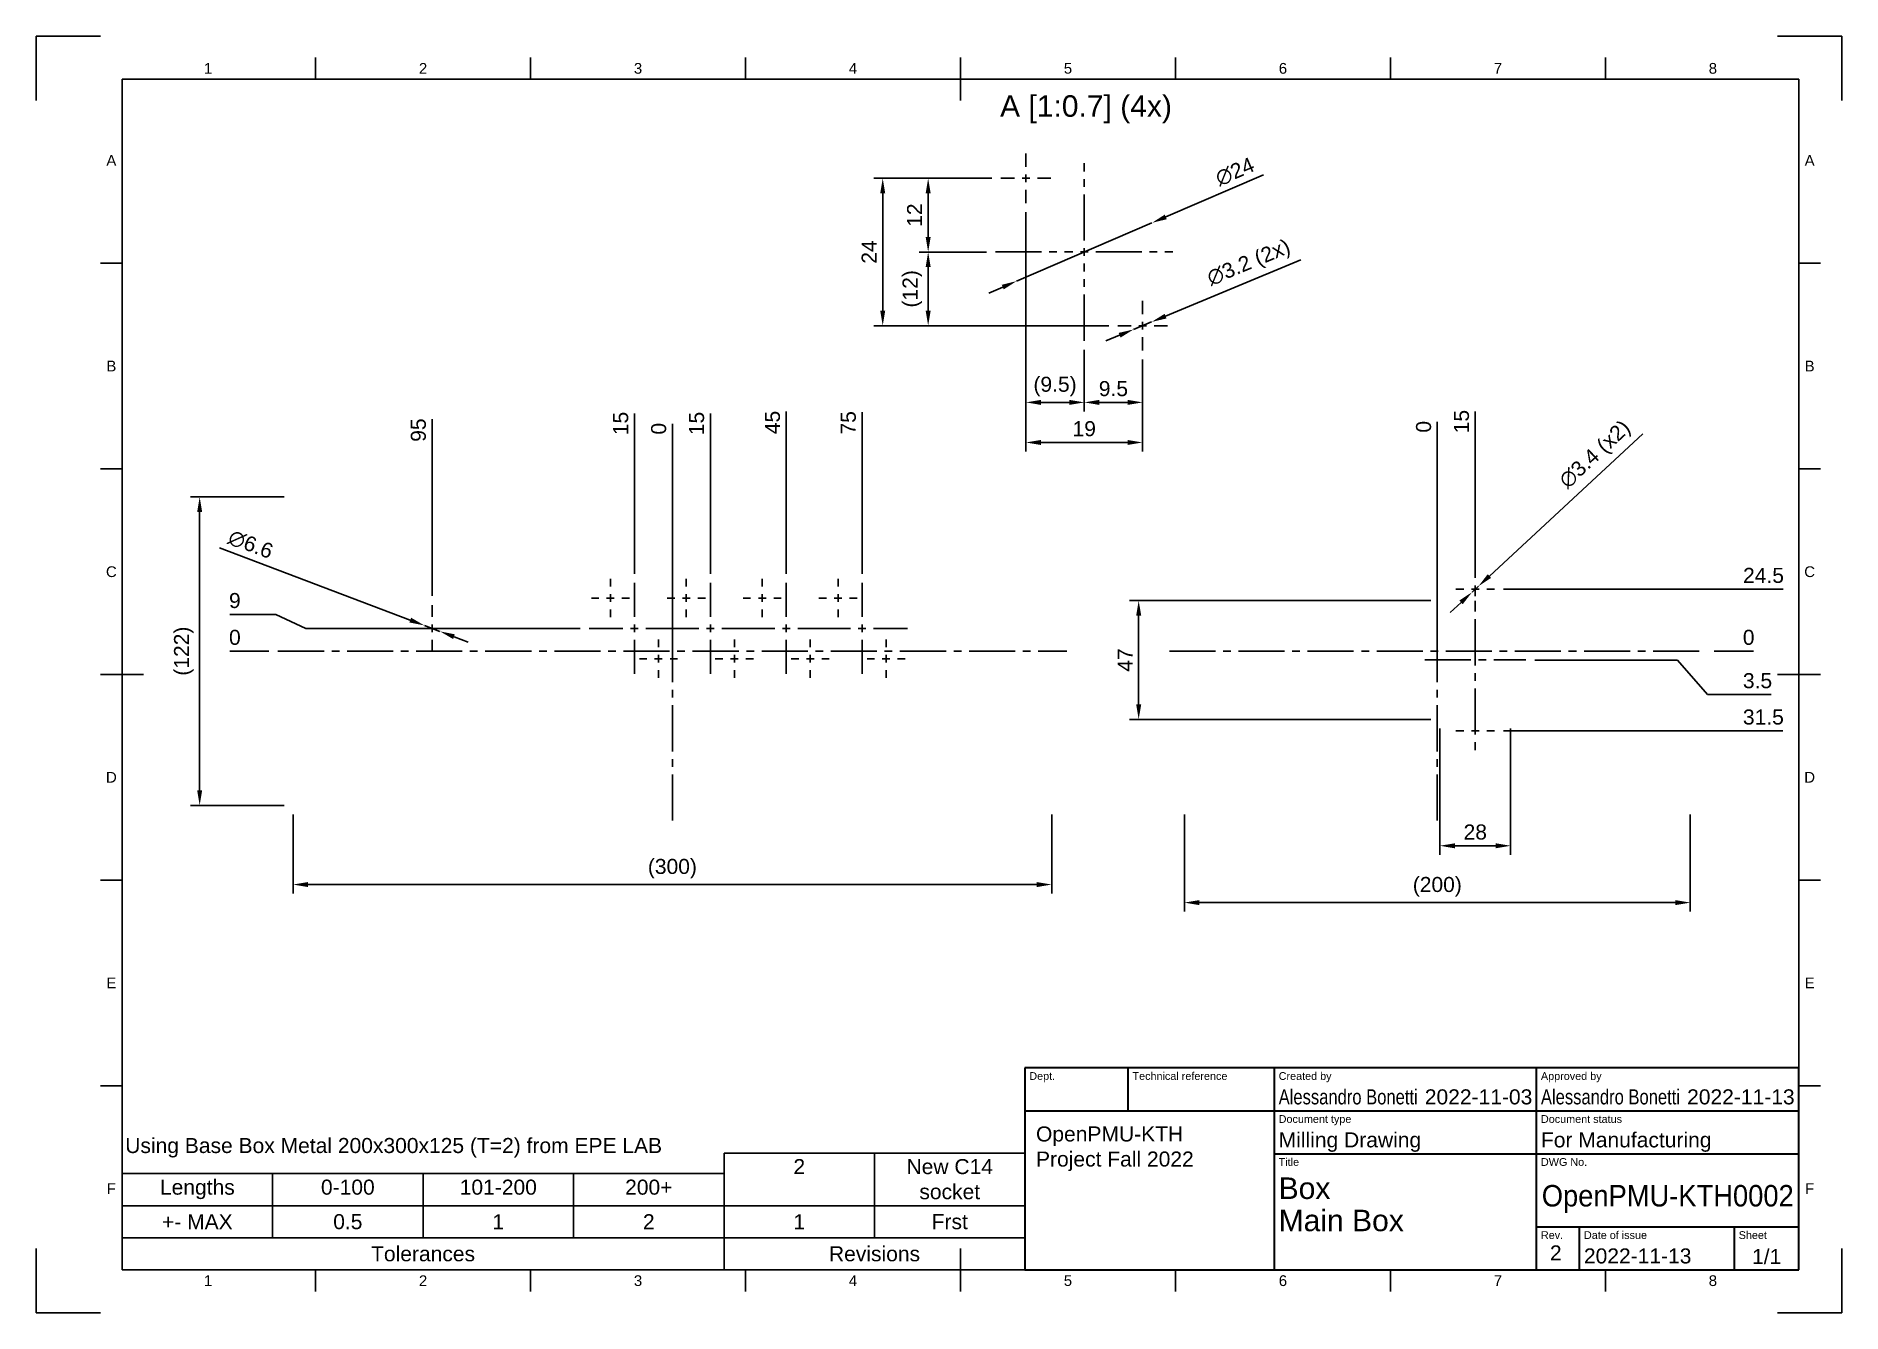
# Paper-space layout 'Sheet1' of a CAD drawing. Header units: millimetres. Extents: x 0 to 420, y 0 to 297.
import ezdxf
from ezdxf.enums import TextEntityAlignment as Align

# ---------------------------------------------------------------- set-up
doc = ezdxf.new("R2010")
doc.units = ezdxf.units.MM
doc.header["$LTSCALE"] = 0.75
doc.linetypes.add('CENTER2', pattern=[28.575, 19.05, -3.175, 3.175, -3.175])
for name, color, linetype, lineweight in [('BORDER', 7, 'Continuous', 25), ('Custom Tables', 7, 'Continuous', 25), ('FD_Dimensions', 7, 'Continuous', 25), ('Notes', 7, 'Continuous', 25), ('Smart Centers', 7, 'CENTER2', 25), ('TITLEBLOCK', 7, 'Continuous', 35), ('View Labels', 7, 'Continuous', 25)]:
    doc.layers.add(name, color=color, linetype=linetype, lineweight=lineweight)
doc.styles.add('FusionTitle', font='arial.ttf')
doc.styles.get("Standard").update_dxf_attribs({"font": 'arial.ttf'})
doc.dimstyles.new('Dim-ISO-25', dxfattribs={"dimtxt": 3.5, "dimasz": 3.5, "dimexe": 2.1, "dimexo": 2.1, "dimgap": 1.4, "dimtad": 1, "dimzin": 12, "dimdsep": 46, "dimtxsty": 'Standard', "dimcen": 0, "dimazin": 3, "dimtp": 0.1, "dimtm": 0.1, "dimtfac": 0.714286, "dimtmove": 0, "dimatfit": 3, "dimfxl": 1, "dimtzin": 12, "dimarcsym": 0})

psp = doc.layouts.new('Sheet1')

# ---------------------------------------------------------------- texts
at = {"layer": 'Notes', "char_height": 3.5, "attachment_point": 1}
for s, width, insert in [(' OpenPMU-KTH^J Project Fall 2022', 58, (231.2041, 43.3733)), ('Using Base Box Metal 200x300x125 (T=2) from EPE LAB', 128.863551, (20.7279, 40.6839)), ('2', 10, (352.0963, 15.7018))]:
    psp.add_mtext_dynamic_manual_height_columns(s, width=width, gutter_width=17.5, heights=[0], dxfattribs=dict(at, insert=insert))
at = {"layer": 'View Labels', "insert": (244.1923, 276.7208), "char_height": 5, "width": 42.244202, "attachment_point": 8}
psp.add_mtext('A [1:0.7] (4x)', dxfattribs=at)

# ---------------------------------------------------------------- blocks, each defined once
blk = doc.blocks.new('ISO_A3_SHEET')
at = {"layer": 'BORDER'}
for p, q in [((65, 292), (65, 287)), ((115, 292), (115, 287)), ((165, 292), (165, 287)), ((215, 292), (215, 282)), ((265, 292), (265, 287)), ((315, 292), (315, 287)), ((365, 292), (365, 287)), ((410, 287), (20, 287)), ((20, 287), (20, 10)), ((410, 287), (410, 10)), ((15, 244.16666), (20, 244.16666)), ((415, 244.16666), (410, 244.16666)), ((15, 196.33333), (20, 196.33333)), ((415, 196.33333), (410, 196.33333)), ((15, 148.5), (25, 148.5)), ((415, 148.5), (405, 148.5)), ((15, 100.66667), (20, 100.66667)), ((415, 100.66667), (410, 100.66667)), ((15, 52.83334), (20, 52.83334)), ((415, 52.83334), (410, 52.83334)), ((215, 5), (215, 15)), ((20, 10), (410, 10)), ((65, 5), (65, 10)), ((115, 5), (115, 10)), ((165, 5), (165, 10)), ((265, 5), (265, 10)), ((315, 5), (315, 10)), ((365, 5), (365, 10))]:
    blk.add_line(p, q, dxfattribs=at)
at = {"layer": 'Defpoints'}
for p, q in [((15, 297), (0, 297)), ((0, 297), (0, 282)), ((420, 297), (405, 297)), ((420, 282), (420, 297)), ((0, 15), (0, 0)), ((420, 0), (420, 15)), ((0, 0), (15, 0)), ((405, 0), (420, 0))]:
    blk.add_line(p, q, dxfattribs=at)
at = {"layer": 'BORDER', "style": 'FusionTitle'}
for s, p in [('1', (40, 289.5)), ('2', (90, 289.5)), ('3', (140, 289.5)), ('4', (190, 289.5)), ('5', (240, 289.5)), ('6', (290, 289.5)), ('7', (340, 289.5)), ('8', (390, 289.5)), ('A', (17.5, 268.08333)), ('A', (412.5, 268.08333)), ('B', (17.5, 220.25)), ('B', (412.5, 220.25)), ('C', (17.5, 172.41667)), ('C', (412.5, 172.41667)), ('D', (17.5, 124.58334)), ('D', (412.5, 124.58334)), ('E', (17.5, 76.75001)), ('E', (412.5, 76.75001)), ('F', (17.5, 28.91668)), ('F', (412.5, 28.91668)), ('1', (40, 7.5)), ('2', (90, 7.5)), ('3', (140, 7.5)), ('4', (190, 7.5)), ('5', (240, 7.5)), ('6', (290, 7.5)), ('7', (340, 7.5)), ('8', (390, 7.5))]:
    blk.add_text(s, height=2.5, dxfattribs=at).set_placement(p, align=Align.MIDDLE)
blk = doc.blocks.new('ISO_TITLEBLOCK')
at = {"layer": 'TITLEBLOCK'}
for p, q in [((0, 47), (-180, 47)), ((-180, 47), (-180, 0)), ((-156, 37), (-156, 47)), ((-122, 0), (-122, 47)), ((-61, 0), (-61, 47)), ((0, 0), (0, 47)), ((-180, 37), (0, 37)), ((-122, 27), (0, 27)), ((-61, 10), (0, 10)), ((-51, 0), (-51, 10)), ((-15, 0), (-15, 10)), ((-180, 0), (0, 0))]:
    blk.add_line(p, q, dxfattribs=at)
at = {"layer": 'TITLEBLOCK', "style": 'FusionTitle'}
for s, p in [('Dept.', (-179, 46)), ('Technical reference', (-155, 46)), ('Created by', (-121, 46)), ('Approved by', (-60, 46)), ('Document type', (-121, 36)), ('Document status', (-60, 36)), ('Title', (-121, 26)), ('DWG No.', (-60, 26)), ('Rev.', (-60, 9)), ('Date of issue', (-50, 9)), ('Sheet', (-14, 9))]:
    blk.add_text(s, height=1.8, dxfattribs=at).set_placement(p, align=Align.TOP_LEFT)
for tag, height, p in [('DEPT', 3.5, (-179, 42)), ('TECHNICAL_REFERENCE', 3.5, (-155, 42)), ('CREATED_BY', 3.5, (-121, 42)), ('APPROVED_BY', 3.5, (-60, 42)), ('DOCUMENT_TYPE', 3.5, (-121, 32)), ('DOCUMENT_STATUS', 3.5, (-60, 32)), ('TITLE_1', 5, (-121, 21.5)), ('TITLE_2', 5, (-121, 14)), ('TITLE_3', 5, (-121, 6.5)), ('DATE_OF_ISSUE', 3.5, (-50, 5))]:
    blk.add_attdef(tag, text='', height=height, dxfattribs=at).set_placement(p, align=Align.TOP_LEFT)
for tag, p in [('CREATED_DATE', (-62, 42)), ('APPROVED_DATE', (-0.99, 42))]:
    blk.add_attdef(tag, text='', height=3.5, dxfattribs=at).set_placement(p, align=Align.TOP_RIGHT)
for tag, height, p in [('DRAWING_NUMBER', 5, (-30.5, 19.75)), ('REV', 3.5, (-56, 4.85)), ('SHEET', 3.5, (-7.5, 4.85))]:
    blk.add_attdef(tag, text='', height=height, dxfattribs=at).set_placement(p, align=Align.TOP_CENTER)
blk = doc.blocks.new('*T23')
at = {"layer": 'Custom Tables', "color": 0, "linetype": 'ByBlock', "lineweight": -2, "transparency": 16777216}
for p, q in [((0, 22.4), (140, 22.4)), ((0, 0), (0, 22.4)), ((35, 7.47), (35, 22.4)), ((70, 7.47), (70, 22.4)), ((105, 7.47), (105, 22.4)), ((140, 0), (140, 22.4)), ((0, 14.93), (140, 14.93)), ((0, 7.47), (140, 7.47)), ((0, 0), (140, 0))]:
    blk.add_line(p, q, dxfattribs=at)
at = {"layer": 'Custom Tables', "color": 0, "transparency": 16777216, "char_height": 3.5}
for s, insert, width, attachment_point in [('Lengths', (17.5, 21), 32.2, 2), ('0-100', (52.5, 21), 32.2, 2), ('101-200', (87.5, 21), 32.2, 2), ('200+', (122.5, 21), 32.2, 2), ('+- MAX', (17.5, 11.2), 32.2, 5), ('0.5', (52.5, 11.2), 32.2, 5), ('1', (87.5, 11.2), 32.2, 5), ('2', (122.5, 11.2), 32.2, 5), ('Tolerances', (70, 3.73), 137.2, 5)]:
    blk.add_mtext(s, dxfattribs=dict(at, insert=insert, width=width, attachment_point=attachment_point))
blk = doc.blocks.new('*D24')
at = {"layer": 'Defpoints', "color": 0, "transparency": 16777216}
for p in [(59.76, 118.05), (236.23, 118.05), (236.23, 99.64)]:
    blk.add_point(p, dxfattribs=at)
at = {"layer": 'FD_Dimensions', "color": 0, "lineweight": -2, "transparency": 16777216}
for p, q in [((59.76, 115.95), (59.76, 97.54)), ((236.23, 115.95), (236.23, 97.54)), ((63.26, 99.64), (232.73, 99.64))]:
    blk.add_line(p, q, dxfattribs=at)
at = {"layer": 'FD_Dimensions', "color": 0, "transparency": 16777216}
for points in [[(63.26, 100.22), (63.26, 99.05), (59.76, 99.64)], [(232.73, 100.22), (232.73, 99.05), (236.23, 99.64)]]:
    blk.add_solid(points, dxfattribs=at)
at = {"layer": 'FD_Dimensions', "color": 0, "transparency": 16777216, "insert": (147.99, 103.33), "char_height": 3.5, "attachment_point": 5}
blk.add_mtext('(300)', dxfattribs=at)
blk = doc.blocks.new('*D25')
at = {"layer": 'Defpoints', "color": 0, "transparency": 16777216}
for p in [(59.76, 189.81), (38.04, 118.05), (59.76, 118.05)]:
    blk.add_point(p, dxfattribs=at)
at = {"layer": 'FD_Dimensions', "color": 0, "lineweight": -2, "transparency": 16777216}
for p, q in [((57.66, 189.81), (35.94, 189.81)), ((38.04, 186.31), (38.04, 121.55)), ((57.66, 118.05), (35.94, 118.05))]:
    blk.add_line(p, q, dxfattribs=at)
at = {"layer": 'FD_Dimensions', "color": 0, "transparency": 16777216}
for points in [[(37.46, 186.31), (38.62, 186.31), (38.04, 189.81)], [(37.46, 121.55), (38.62, 121.55), (38.04, 118.05)]]:
    blk.add_solid(points, dxfattribs=at)
at = {"layer": 'FD_Dimensions', "color": 0, "transparency": 16777216, "insert": (34.35, 153.93), "char_height": 3.5, "attachment_point": 5, "rotation": 90}
blk.add_mtext('(122)', dxfattribs=at)
blk = doc.blocks.new('*D26')
at = {"layer": 'Defpoints', "color": 0, "transparency": 16777216}
for p in [(267.08, 118.05), (384.73, 118.05), (384.73, 95.44)]:
    blk.add_point(p, dxfattribs=at)
at = {"layer": 'FD_Dimensions', "color": 0, "lineweight": -2, "transparency": 16777216}
for p, q in [((267.08, 115.95), (267.08, 93.34)), ((384.73, 115.95), (384.73, 93.34)), ((270.58, 95.44), (381.23, 95.44))]:
    blk.add_line(p, q, dxfattribs=at)
at = {"layer": 'FD_Dimensions', "color": 0, "transparency": 16777216}
for points in [[(270.58, 96.02), (270.58, 94.85), (267.08, 95.44)], [(381.23, 96.02), (381.23, 94.85), (384.73, 95.44)]]:
    blk.add_solid(points, dxfattribs=at)
at = {"layer": 'FD_Dimensions', "color": 0, "transparency": 16777216, "insert": (325.9, 99.13), "char_height": 3.5, "attachment_point": 5}
blk.add_mtext('(200)', dxfattribs=at)
blk = doc.blocks.new('*U27')
at = {"layer": 'Smart Centers', "color": 0, "ltscale": 0.75, "transparency": 16777216}
blk.add_line((0, -39.38), (0, 39.38), dxfattribs=at)
blk = doc.blocks.new('*U28')
at = {"layer": 'Smart Centers', "color": 0, "ltscale": 0.75, "transparency": 16777216}
blk.add_line((-91.74, 0), (91.74, 0), dxfattribs=at)
blk = doc.blocks.new('*U29')
at = {"layer": 'Smart Centers', "color": 0, "ltscale": 0.75, "transparency": 16777216}
blk.add_line((0, -39.38), (0, 39.38), dxfattribs=at)
blk = doc.blocks.new('*U30')
at = {"layer": 'Smart Centers', "color": 0, "ltscale": 0.75, "transparency": 16777216}
blk.add_line((-62.32, 0), (62.32, 0), dxfattribs=at)
blk = doc.blocks.new('*U31')
at = {"layer": 'Smart Centers', "color": 0, "ltscale": 0.75, "transparency": 16777216}
blk.add_line((0, -17.32), (0, 17.32), dxfattribs=at)
blk = doc.blocks.new('*U32')
at = {"layer": 'Smart Centers', "color": 0, "ltscale": 0.75, "transparency": 16777216}
blk.add_line((-11.74, 0), (11.74, 0), dxfattribs=at)
blk = doc.blocks.new('*U33')
at = {"layer": 'Smart Centers', "color": 0, "ltscale": 0.75, "transparency": 16777216}
for p, q in [((0, 2.68), (0, 5.44)), ((-5.44, 0), (-2.68, 0)), ((2.68, 0), (5.44, 0)), ((0, -5.44), (0, -2.68))]:
    blk.add_line(p, q, dxfattribs=at)
at = {"layer": 'Smart Centers', "color": 0, "linetype": 'Continuous', "ltscale": 0.75, "transparency": 16777216}
for p, q in [((-0.89, 0), (0.89, 0)), ((0, -0.89), (0, 0.89))]:
    blk.add_line(p, q, dxfattribs=at)
blk = doc.blocks.new('*U34')
at = {"layer": 'Smart Centers', "color": 0, "ltscale": 0.75, "transparency": 16777216}
for p, q in [((0, 2.68), (0, 4.44)), ((-4.44, 0), (-2.68, 0)), ((2.68, 0), (4.44, 0)), ((0, -4.44), (0, -2.68))]:
    blk.add_line(p, q, dxfattribs=at)
at = {"layer": 'Smart Centers', "color": 0, "linetype": 'Continuous', "ltscale": 0.75, "transparency": 16777216}
for p, q in [((-0.89, 0), (0.89, 0)), ((0, -0.89), (0, 0.89))]:
    blk.add_line(p, q, dxfattribs=at)
blk = doc.blocks.new('*U35')
at = {"layer": 'Smart Centers', "color": 0, "ltscale": 0.75, "transparency": 16777216}
for p, q in [((0, 2.68), (0, 4.44)), ((-4.44, 0), (-2.68, 0)), ((2.68, 0), (4.44, 0)), ((0, -4.44), (0, -2.68))]:
    blk.add_line(p, q, dxfattribs=at)
at = {"layer": 'Smart Centers', "color": 0, "linetype": 'Continuous', "ltscale": 0.75, "transparency": 16777216}
for p, q in [((-0.89, 0), (0.89, 0)), ((0, -0.89), (0, 0.89))]:
    blk.add_line(p, q, dxfattribs=at)
blk = doc.blocks.new('*U36')
at = {"layer": 'Smart Centers', "color": 0, "ltscale": 0.75, "transparency": 16777216}
for p, q in [((0, 2.68), (0, 10.56)), ((-10.56, 0), (-2.68, 0)), ((2.68, 0), (10.56, 0)), ((0, -10.56), (0, -2.68))]:
    blk.add_line(p, q, dxfattribs=at)
at = {"layer": 'Smart Centers', "color": 0, "linetype": 'Continuous', "ltscale": 0.75, "transparency": 16777216}
for p, q in [((-0.89, 0), (0.89, 0)), ((0, -0.89), (0, 0.89))]:
    blk.add_line(p, q, dxfattribs=at)
blk = doc.blocks.new('*U37')
at = {"layer": 'Smart Centers', "color": 0, "ltscale": 0.75, "transparency": 16777216}
for p, q in [((0, 2.68), (0, 4.44)), ((-4.44, 0), (-2.68, 0)), ((2.68, 0), (4.44, 0)), ((0, -4.44), (0, -2.68))]:
    blk.add_line(p, q, dxfattribs=at)
at = {"layer": 'Smart Centers', "color": 0, "linetype": 'Continuous', "ltscale": 0.75, "transparency": 16777216}
for p, q in [((-0.89, 0), (0.89, 0)), ((0, -0.89), (0, 0.89))]:
    blk.add_line(p, q, dxfattribs=at)
blk = doc.blocks.new('*U38')
at = {"layer": 'Smart Centers', "color": 0, "ltscale": 0.75, "transparency": 16777216}
for p, q in [((0, 2.68), (0, 4.44)), ((-4.44, 0), (-2.68, 0)), ((2.68, 0), (4.44, 0)), ((0, -4.44), (0, -2.68))]:
    blk.add_line(p, q, dxfattribs=at)
at = {"layer": 'Smart Centers', "color": 0, "linetype": 'Continuous', "ltscale": 0.75, "transparency": 16777216}
for p, q in [((-0.89, 0), (0.89, 0)), ((0, -0.89), (0, 0.89))]:
    blk.add_line(p, q, dxfattribs=at)
blk = doc.blocks.new('*U39')
at = {"layer": 'Smart Centers', "color": 0, "ltscale": 0.75, "transparency": 16777216}
for p, q in [((0, 2.68), (0, 10.56)), ((-10.56, 0), (-2.68, 0)), ((2.68, 0), (10.56, 0)), ((0, -10.56), (0, -2.68))]:
    blk.add_line(p, q, dxfattribs=at)
at = {"layer": 'Smart Centers', "color": 0, "linetype": 'Continuous', "ltscale": 0.75, "transparency": 16777216}
for p, q in [((-0.89, 0), (0.89, 0)), ((0, -0.89), (0, 0.89))]:
    blk.add_line(p, q, dxfattribs=at)
blk = doc.blocks.new('*U40')
at = {"layer": 'Smart Centers', "color": 0, "ltscale": 0.75, "transparency": 16777216}
for p, q in [((0, 2.68), (0, 10.56)), ((-10.56, 0), (-2.68, 0)), ((2.68, 0), (10.56, 0)), ((0, -10.56), (0, -2.68))]:
    blk.add_line(p, q, dxfattribs=at)
at = {"layer": 'Smart Centers', "color": 0, "linetype": 'Continuous', "ltscale": 0.75, "transparency": 16777216}
for p, q in [((-0.89, 0), (0.89, 0)), ((0, -0.89), (0, 0.89))]:
    blk.add_line(p, q, dxfattribs=at)
blk = doc.blocks.new('*U41')
at = {"layer": 'Smart Centers', "color": 0, "ltscale": 0.75, "transparency": 16777216}
for p, q in [((0, 2.68), (0, 4.44)), ((-4.44, 0), (-2.68, 0)), ((2.68, 0), (4.44, 0)), ((0, -4.44), (0, -2.68))]:
    blk.add_line(p, q, dxfattribs=at)
at = {"layer": 'Smart Centers', "color": 0, "linetype": 'Continuous', "ltscale": 0.75, "transparency": 16777216}
for p, q in [((-0.89, 0), (0.89, 0)), ((0, -0.89), (0, 0.89))]:
    blk.add_line(p, q, dxfattribs=at)
blk = doc.blocks.new('*U42')
at = {"layer": 'Smart Centers', "color": 0, "ltscale": 0.75, "transparency": 16777216}
for p, q in [((0, 2.68), (0, 4.44)), ((-4.44, 0), (-2.68, 0)), ((2.68, 0), (4.44, 0)), ((0, -4.44), (0, -2.68))]:
    blk.add_line(p, q, dxfattribs=at)
at = {"layer": 'Smart Centers', "color": 0, "linetype": 'Continuous', "ltscale": 0.75, "transparency": 16777216}
for p, q in [((-0.89, 0), (0.89, 0)), ((0, -0.89), (0, 0.89))]:
    blk.add_line(p, q, dxfattribs=at)
blk = doc.blocks.new('*U43')
at = {"layer": 'Smart Centers', "color": 0, "ltscale": 0.75, "transparency": 16777216}
for p, q in [((0, 2.68), (0, 10.56)), ((-10.56, 0), (-2.68, 0)), ((2.68, 0), (10.56, 0)), ((0, -10.56), (0, -2.68))]:
    blk.add_line(p, q, dxfattribs=at)
at = {"layer": 'Smart Centers', "color": 0, "linetype": 'Continuous', "ltscale": 0.75, "transparency": 16777216}
for p, q in [((-0.89, 0), (0.89, 0)), ((0, -0.89), (0, 0.89))]:
    blk.add_line(p, q, dxfattribs=at)
blk = doc.blocks.new('*U44')
at = {"layer": 'Smart Centers', "color": 0, "ltscale": 0.75, "transparency": 16777216}
for p, q in [((0, 2.68), (0, 4.44)), ((-4.44, 0), (-2.68, 0)), ((2.68, 0), (4.44, 0)), ((0, -4.44), (0, -2.68))]:
    blk.add_line(p, q, dxfattribs=at)
at = {"layer": 'Smart Centers', "color": 0, "linetype": 'Continuous', "ltscale": 0.75, "transparency": 16777216}
for p, q in [((-0.89, 0), (0.89, 0)), ((0, -0.89), (0, 0.89))]:
    blk.add_line(p, q, dxfattribs=at)
blk = doc.blocks.new('*U45')
at = {"layer": 'Smart Centers', "color": 0, "ltscale": 0.75, "transparency": 16777216}
for p, q in [((0, 2.68), (0, 4.44)), ((-4.44, 0), (-2.68, 0)), ((2.68, 0), (4.44, 0)), ((0, -4.44), (0, -2.68))]:
    blk.add_line(p, q, dxfattribs=at)
at = {"layer": 'Smart Centers', "color": 0, "linetype": 'Continuous', "ltscale": 0.75, "transparency": 16777216}
for p, q in [((-0.89, 0), (0.89, 0)), ((0, -0.89), (0, 0.89))]:
    blk.add_line(p, q, dxfattribs=at)
blk = doc.blocks.new('*D46')
at = {"layer": 'Defpoints', "color": 0, "transparency": 16777216}
for p in [(147.99, 203.13), (147.99, 153.93)]:
    blk.add_point(p, dxfattribs=at)
at = {"layer": 'FD_Dimensions', "color": 0, "lineweight": -2, "transparency": 16777216}
blk.add_line((147.99, 156.03), (147.99, 206.81), dxfattribs=at)
at = {"layer": 'FD_Dimensions', "color": 0, "transparency": 16777216, "insert": (144.81, 205.67), "char_height": 3.5, "attachment_point": 5, "rotation": 90}
blk.add_mtext('0', dxfattribs=at)
blk = doc.blocks.new('*D47')
at = {"layer": 'Defpoints', "color": 0, "transparency": 16777216}
for p in [(156.82, 203.13), (156.82, 169.79)]:
    blk.add_point(p, dxfattribs=at)
at = {"layer": 'FD_Dimensions', "color": 0, "lineweight": -2, "transparency": 16777216}
blk.add_line((156.82, 171.89), (156.82, 209.24), dxfattribs=at)
at = {"layer": 'FD_Dimensions', "color": 0, "transparency": 16777216, "insert": (153.63, 206.89), "char_height": 3.5, "attachment_point": 5, "rotation": 90}
blk.add_mtext('15', dxfattribs=at)
blk = doc.blocks.new('*D48')
at = {"layer": 'Defpoints', "color": 0, "transparency": 16777216}
for p in [(174.46, 203.13), (174.46, 169.79)]:
    blk.add_point(p, dxfattribs=at)
at = {"layer": 'FD_Dimensions', "color": 0, "lineweight": -2, "transparency": 16777216}
blk.add_line((174.46, 171.89), (174.46, 209.71), dxfattribs=at)
at = {"layer": 'FD_Dimensions', "color": 0, "transparency": 16777216, "insert": (171.28, 207.12), "char_height": 3.5, "attachment_point": 5, "rotation": 90}
blk.add_mtext('45', dxfattribs=at)
blk = doc.blocks.new('*D49')
at = {"layer": 'Defpoints', "color": 0, "transparency": 16777216}
for p in [(192.11, 203.13), (192.11, 169.79)]:
    blk.add_point(p, dxfattribs=at)
at = {"layer": 'FD_Dimensions', "color": 0, "lineweight": -2, "transparency": 16777216}
blk.add_line((192.11, 171.89), (192.11, 209.54), dxfattribs=at)
at = {"layer": 'FD_Dimensions', "color": 0, "transparency": 16777216, "insert": (188.93, 207.04), "char_height": 3.5, "attachment_point": 5, "rotation": 90}
blk.add_mtext('75', dxfattribs=at)
blk = doc.blocks.new('*D50')
at = {"layer": 'Defpoints', "color": 0, "transparency": 16777216}
for p in [(139.17, 203.13), (139.17, 169.79)]:
    blk.add_point(p, dxfattribs=at)
at = {"layer": 'FD_Dimensions', "color": 0, "lineweight": -2, "transparency": 16777216}
blk.add_line((139.17, 171.89), (139.17, 209.24), dxfattribs=at)
at = {"layer": 'FD_Dimensions', "color": 0, "transparency": 16777216, "insert": (135.98, 206.89), "char_height": 3.5, "attachment_point": 5, "rotation": 90}
blk.add_mtext('15', dxfattribs=at)
blk = doc.blocks.new('*D51')
at = {"layer": 'Defpoints', "color": 0, "transparency": 16777216}
for p in [(92.11, 201.43), (92.11, 164.67)]:
    blk.add_point(p, dxfattribs=at)
at = {"layer": 'FD_Dimensions', "color": 0, "lineweight": -2, "transparency": 16777216}
for p, q in [((92.11, 194.43), (92.11, 207.87)), ((92.11, 187.43), (92.11, 194.43)), ((92.11, 166.77), (92.11, 187.43))]:
    blk.add_line(p, q, dxfattribs=at)
at = {"layer": 'FD_Dimensions', "color": 0, "transparency": 16777216, "insert": (88.92, 205.35), "char_height": 3.5, "attachment_point": 5, "rotation": 90}
blk.add_mtext('95', dxfattribs=at)
blk = doc.blocks.new('*D52')
at = {"layer": 'Defpoints', "color": 0, "transparency": 16777216}
for p in [(48.77, 153.93), (56.26, 153.93)]:
    blk.add_point(p, dxfattribs=at)
at = {"layer": 'FD_Dimensions', "color": 0, "lineweight": -2, "transparency": 16777216}
blk.add_line((54.16, 153.93), (45.09, 153.93), dxfattribs=at)
at = {"layer": 'FD_Dimensions', "color": 0, "transparency": 16777216, "insert": (46.23, 157.12), "char_height": 3.5, "attachment_point": 5}
blk.add_mtext('0', dxfattribs=at)
blk = doc.blocks.new('*D53')
at = {"layer": 'Defpoints', "color": 0, "transparency": 16777216}
for p in [(48.77, 162.49), (128.61, 159.23)]:
    blk.add_point(p, dxfattribs=at)
at = {"layer": 'FD_Dimensions', "color": 0, "lineweight": -2, "transparency": 16777216}
for p, q in [((55.77, 162.49), (45.07, 162.49)), ((62.77, 159.23), (55.77, 162.49)), ((126.51, 159.23), (62.77, 159.23))]:
    blk.add_line(p, q, dxfattribs=at)
at = {"layer": 'FD_Dimensions', "color": 0, "transparency": 16777216, "insert": (46.22, 165.68), "char_height": 3.5, "attachment_point": 5}
blk.add_mtext('9', dxfattribs=at)
blk = doc.blocks.new('*D54')
at = {"layer": 'Defpoints', "color": 0, "transparency": 16777216}
for p in [(90.3, 159.92), (93.93, 158.54)]:
    blk.add_point(p, dxfattribs=at)
at = {"layer": 'FD_Dimensions', "color": 0, "lineweight": -2, "transparency": 16777216}
for p, q in [((42.67, 177.98), (87.02, 161.16)), ((93.93, 158.54), (90.3, 159.92)), ((97.2, 157.3), (100.47, 156.06))]:
    blk.add_line(p, q, dxfattribs=at)
at = {"layer": 'FD_Dimensions', "color": 0, "transparency": 16777216}
for points in [[(87.23, 161.7), (86.82, 160.61), (90.3, 159.92)], [(97.4, 157.84), (96.99, 156.75), (93.93, 158.54)]]:
    blk.add_solid(points, dxfattribs=at)
at = {"layer": 'FD_Dimensions', "color": 0, "transparency": 16777216, "insert": (49.9, 178.75), "char_height": 3.5, "attachment_point": 5, "rotation": 339.226}
blk.add_mtext('∅6.6', dxfattribs=at)
blk = doc.blocks.new('*D55')
at = {"layer": 'Defpoints', "color": 0, "transparency": 16777216}
for p in [(325.9, 203.57), (325.9, 153.93)]:
    blk.add_point(p, dxfattribs=at)
at = {"layer": 'FD_Dimensions', "color": 0, "lineweight": -2, "transparency": 16777216}
blk.add_line((325.9, 156.03), (325.9, 207.26), dxfattribs=at)
at = {"layer": 'FD_Dimensions', "color": 0, "transparency": 16777216, "insert": (322.72, 206.12), "char_height": 3.5, "attachment_point": 5, "rotation": 90}
blk.add_mtext('0', dxfattribs=at)
blk = doc.blocks.new('*D56')
at = {"layer": 'Defpoints', "color": 0, "transparency": 16777216}
for p in [(334.73, 203.57), (334.73, 169.2)]:
    blk.add_point(p, dxfattribs=at)
at = {"layer": 'FD_Dimensions', "color": 0, "lineweight": -2, "transparency": 16777216}
blk.add_line((334.73, 171.3), (334.73, 209.69), dxfattribs=at)
at = {"layer": 'FD_Dimensions', "color": 0, "transparency": 16777216, "insert": (331.54, 207.33), "char_height": 3.5, "attachment_point": 5, "rotation": 90}
blk.add_mtext('15', dxfattribs=at)
blk = doc.blocks.new('*D57')
at = {"layer": 'Defpoints', "color": 0, "transparency": 16777216}
for p in [(388.23, 153.93), (395.78, 153.93)]:
    blk.add_point(p, dxfattribs=at)
at = {"layer": 'FD_Dimensions', "color": 0, "lineweight": -2, "transparency": 16777216}
blk.add_line((390.33, 153.93), (399.46, 153.93), dxfattribs=at)
at = {"layer": 'FD_Dimensions', "color": 0, "transparency": 16777216, "insert": (398.32, 157.12), "char_height": 3.5, "attachment_point": 5}
blk.add_mtext('0', dxfattribs=at)
blk = doc.blocks.new('*D58')
at = {"layer": 'Defpoints', "color": 0, "transparency": 16777216}
for p in [(346.46, 151.87), (395.78, 143.85)]:
    blk.add_point(p, dxfattribs=at)
at = {"layer": 'FD_Dimensions', "color": 0, "lineweight": -2, "transparency": 16777216}
for p, q in [((348.56, 151.87), (381.78, 151.87)), ((381.78, 151.87), (388.78, 143.85)), ((388.78, 143.85), (403.58, 143.85))]:
    blk.add_line(p, q, dxfattribs=at)
at = {"layer": 'FD_Dimensions', "color": 0, "transparency": 16777216, "insert": (400.38, 147.04), "char_height": 3.5, "attachment_point": 5}
blk.add_mtext('3.5', dxfattribs=at)
blk = doc.blocks.new('*D59')
at = {"layer": 'Defpoints', "color": 0, "transparency": 16777216}
for p in [(326.49, 138.05), (342.96, 138.05), (342.96, 108.66)]:
    blk.add_point(p, dxfattribs=at)
at = {"layer": 'FD_Dimensions', "color": 0, "lineweight": -2, "transparency": 16777216}
for p, q in [((326.49, 135.95), (326.49, 106.56)), ((342.96, 135.95), (342.96, 106.56)), ((329.99, 108.66), (339.46, 108.66))]:
    blk.add_line(p, q, dxfattribs=at)
at = {"layer": 'FD_Dimensions', "color": 0, "transparency": 16777216}
for points in [[(329.99, 109.24), (329.99, 108.07), (326.49, 108.66)], [(339.46, 109.24), (339.46, 108.07), (342.96, 108.66)]]:
    blk.add_solid(points, dxfattribs=at)
at = {"layer": 'FD_Dimensions', "color": 0, "transparency": 16777216, "insert": (334.73, 111.84), "char_height": 3.5, "attachment_point": 5}
blk.add_mtext('28', dxfattribs=at)
blk = doc.blocks.new('*D60')
at = {"layer": 'Defpoints', "color": 0, "transparency": 16777216}
for p in [(256.44, 165.7), (326.49, 165.7), (326.49, 138.05)]:
    blk.add_point(p, dxfattribs=at)
at = {"layer": 'FD_Dimensions', "color": 0, "lineweight": -2, "transparency": 16777216}
for p, q in [((324.39, 165.7), (254.34, 165.7)), ((256.44, 141.55), (256.44, 162.2)), ((324.39, 138.05), (254.34, 138.05))]:
    blk.add_line(p, q, dxfattribs=at)
at = {"layer": 'FD_Dimensions', "color": 0, "transparency": 16777216}
for points in [[(255.86, 162.2), (257.03, 162.2), (256.44, 165.7)], [(255.86, 141.55), (257.03, 141.55), (256.44, 138.05)]]:
    blk.add_solid(points, dxfattribs=at)
at = {"layer": 'FD_Dimensions', "color": 0, "transparency": 16777216, "insert": (253.29, 151.87), "char_height": 3.5, "attachment_point": 5, "rotation": 90}
blk.add_mtext('47', dxfattribs=at)
blk = doc.blocks.new('*U64')
at = {"layer": 'Smart Centers', "color": 0, "ltscale": 0.75, "transparency": 16777216}
for p, q in [((0, 2.68), (0, 20.64)), ((-20.64, 0), (-2.68, 0)), ((2.68, 0), (20.64, 0)), ((0, -20.64), (0, -2.68))]:
    blk.add_line(p, q, dxfattribs=at)
at = {"layer": 'Smart Centers', "color": 0, "linetype": 'Continuous', "ltscale": 0.75, "transparency": 16777216}
for p, q in [((-0.89, 0), (0.89, 0)), ((0, -0.89), (0, 0.89))]:
    blk.add_line(p, q, dxfattribs=at)
blk = doc.blocks.new('*U65')
at = {"layer": 'Smart Centers', "color": 0, "ltscale": 0.75, "transparency": 16777216}
for p, q in [((0, 2.68), (0, 5.79)), ((-5.79, 0), (-2.68, 0)), ((2.68, 0), (5.79, 0)), ((0, -5.79), (0, -2.68))]:
    blk.add_line(p, q, dxfattribs=at)
at = {"layer": 'Smart Centers', "color": 0, "linetype": 'Continuous', "ltscale": 0.75, "transparency": 16777216}
for p, q in [((-0.89, 0), (0.89, 0)), ((0, -0.89), (0, 0.89))]:
    blk.add_line(p, q, dxfattribs=at)
blk = doc.blocks.new('*U66')
at = {"layer": 'Smart Centers', "color": 0, "ltscale": 0.75, "transparency": 16777216}
for p, q in [((0, 2.68), (0, 5.79)), ((-5.79, 0), (-2.68, 0)), ((2.68, 0), (5.79, 0)), ((0, -5.79), (0, -2.68))]:
    blk.add_line(p, q, dxfattribs=at)
at = {"layer": 'Smart Centers', "color": 0, "linetype": 'Continuous', "ltscale": 0.75, "transparency": 16777216}
for p, q in [((-0.89, 0), (0.89, 0)), ((0, -0.89), (0, 0.89))]:
    blk.add_line(p, q, dxfattribs=at)
blk = doc.blocks.new('*D67')
at = {"layer": 'Defpoints', "color": 0, "transparency": 16777216}
for p in [(259.53, 253.56), (228.04, 240)]:
    blk.add_point(p, dxfattribs=at)
at = {"layer": 'FD_Dimensions', "color": 0, "lineweight": -2, "transparency": 16777216}
for p, q in [((285.45, 264.73), (262.74, 254.95)), ((228.04, 240), (259.53, 253.56)), ((224.82, 238.62), (221.61, 237.23))]:
    blk.add_line(p, q, dxfattribs=at)
at = {"layer": 'FD_Dimensions', "color": 0, "transparency": 16777216}
for points in [[(262.51, 255.48), (262.97, 254.41), (259.53, 253.56)], [(224.59, 239.15), (225.05, 238.08), (228.04, 240)]]:
    blk.add_solid(points, dxfattribs=at)
at = {"layer": 'FD_Dimensions', "color": 0, "transparency": 16777216, "insert": (278.82, 265.45), "char_height": 3.5, "attachment_point": 5, "rotation": 23.2989}
blk.add_mtext('∅24', dxfattribs=at)
blk = doc.blocks.new('*D68')
at = {"layer": 'Defpoints', "color": 0, "transparency": 16777216}
for p in [(255.24, 228.76), (259.46, 230.52)]:
    blk.add_point(p, dxfattribs=at)
at = {"layer": 'FD_Dimensions', "color": 0, "lineweight": -2, "transparency": 16777216}
for p, q in [((294.13, 244.93), (262.69, 231.86)), ((252.01, 227.42), (248.78, 226.08)), ((255.24, 228.76), (259.46, 230.52))]:
    blk.add_line(p, q, dxfattribs=at)
at = {"layer": 'FD_Dimensions', "color": 0, "transparency": 16777216}
for points in [[(262.47, 232.4), (262.92, 231.32), (259.46, 230.52)], [(251.79, 227.96), (252.23, 226.88), (255.24, 228.76)]]:
    blk.add_solid(points, dxfattribs=at)
at = {"layer": 'FD_Dimensions', "color": 0, "transparency": 16777216, "insert": (282.17, 243.99), "char_height": 3.5, "attachment_point": 5, "rotation": 22.5687}
blk.add_mtext('∅3.2 (2x)', dxfattribs=at)
blk = doc.blocks.new('*D69')
at = {"layer": 'Defpoints', "color": 0, "transparency": 16777216}
for p in [(230.21, 258.14), (257.35, 223.86), (257.35, 202.47)]:
    blk.add_point(p, dxfattribs=at)
at = {"layer": 'FD_Dimensions', "color": 0, "lineweight": -2, "transparency": 16777216}
for p, q in [((230.21, 256.04), (230.21, 200.37)), ((257.35, 221.76), (257.35, 200.37)), ((233.71, 202.47), (253.85, 202.47))]:
    blk.add_line(p, q, dxfattribs=at)
at = {"layer": 'FD_Dimensions', "color": 0, "transparency": 16777216}
for points in [[(233.71, 203.06), (233.71, 201.89), (230.21, 202.47)], [(253.85, 203.06), (253.85, 201.89), (257.35, 202.47)]]:
    blk.add_solid(points, dxfattribs=at)
at = {"layer": 'FD_Dimensions', "color": 0, "transparency": 16777216, "insert": (243.78, 205.66), "char_height": 3.5, "attachment_point": 5}
blk.add_mtext('19', dxfattribs=at)
blk = doc.blocks.new('*D70')
at = {"layer": 'Defpoints', "color": 0, "transparency": 16777216}
for p in [(196.91, 263.93), (224.42, 263.93), (251.57, 229.64)]:
    blk.add_point(p, dxfattribs=at)
at = {"layer": 'FD_Dimensions', "color": 0, "lineweight": -2, "transparency": 16777216}
for p, q in [((222.32, 263.93), (194.81, 263.93)), ((196.91, 233.14), (196.91, 260.43)), ((249.47, 229.64), (194.81, 229.64))]:
    blk.add_line(p, q, dxfattribs=at)
at = {"layer": 'FD_Dimensions', "color": 0, "transparency": 16777216}
for points in [[(196.33, 260.43), (197.49, 260.43), (196.91, 263.93)], [(196.33, 233.14), (197.49, 233.14), (196.91, 229.64)]]:
    blk.add_solid(points, dxfattribs=at)
at = {"layer": 'FD_Dimensions', "color": 0, "transparency": 16777216, "insert": (193.75, 246.78), "char_height": 3.5, "attachment_point": 5, "rotation": 90}
blk.add_mtext('24', dxfattribs=at)
blk = doc.blocks.new('*D71')
at = {"layer": 'Defpoints', "color": 0, "transparency": 16777216}
for p in [(207.48, 263.93), (224.42, 263.93), (223.14, 246.78)]:
    blk.add_point(p, dxfattribs=at)
at = {"layer": 'FD_Dimensions', "color": 0, "lineweight": -2, "transparency": 16777216}
for p, q in [((222.32, 263.93), (205.38, 263.93)), ((207.48, 250.28), (207.48, 260.43)), ((221.04, 246.78), (205.38, 246.78))]:
    blk.add_line(p, q, dxfattribs=at)
at = {"layer": 'FD_Dimensions', "color": 0, "transparency": 16777216}
for points in [[(206.9, 260.43), (208.06, 260.43), (207.48, 263.93)], [(206.9, 250.28), (208.06, 250.28), (207.48, 246.78)]]:
    blk.add_solid(points, dxfattribs=at)
at = {"layer": 'FD_Dimensions', "color": 0, "transparency": 16777216, "insert": (204.32, 255.36), "char_height": 3.5, "attachment_point": 5, "rotation": 90}
blk.add_mtext('12', dxfattribs=at)
blk = doc.blocks.new('*D72')
at = {"layer": 'Defpoints', "color": 0, "transparency": 16777216}
for p in [(223.14, 246.78), (207.48, 229.64), (251.57, 229.64)]:
    blk.add_point(p, dxfattribs=at)
at = {"layer": 'FD_Dimensions', "color": 0, "lineweight": -2, "transparency": 16777216}
for p, q in [((221.04, 246.78), (205.38, 246.78)), ((207.48, 243.28), (207.48, 233.14)), ((249.47, 229.64), (205.38, 229.64))]:
    blk.add_line(p, q, dxfattribs=at)
at = {"layer": 'FD_Dimensions', "color": 0, "transparency": 16777216}
for points in [[(206.9, 243.28), (208.06, 243.28), (207.48, 246.78)], [(206.9, 233.14), (208.06, 233.14), (207.48, 229.64)]]:
    blk.add_solid(points, dxfattribs=at)
at = {"layer": 'FD_Dimensions', "color": 0, "transparency": 16777216, "insert": (203.79, 238.21), "char_height": 3.5, "attachment_point": 5, "rotation": 90}
blk.add_mtext('(12)', dxfattribs=at)
blk = doc.blocks.new('*D73')
at = {"layer": 'Defpoints', "color": 0, "transparency": 16777216}
for p in [(243.78, 226.14), (257.35, 223.86), (257.35, 211.8)]:
    blk.add_point(p, dxfattribs=at)
at = {"layer": 'FD_Dimensions', "color": 0, "lineweight": -2, "transparency": 16777216}
for p, q in [((243.78, 224.04), (243.78, 209.7)), ((257.35, 221.76), (257.35, 209.7)), ((247.28, 211.8), (253.85, 211.8))]:
    blk.add_line(p, q, dxfattribs=at)
at = {"layer": 'FD_Dimensions', "color": 0, "transparency": 16777216}
for points in [[(247.28, 212.38), (247.28, 211.21), (243.78, 211.8)], [(253.85, 212.38), (253.85, 211.21), (257.35, 211.8)]]:
    blk.add_solid(points, dxfattribs=at)
at = {"layer": 'FD_Dimensions', "color": 0, "transparency": 16777216, "insert": (250.57, 214.98), "char_height": 3.5, "attachment_point": 5}
blk.add_mtext('9.5', dxfattribs=at)
blk = doc.blocks.new('*D74')
at = {"layer": 'Defpoints', "color": 0, "transparency": 16777216}
for p in [(230.21, 258.14), (243.78, 226.14), (230.21, 211.8)]:
    blk.add_point(p, dxfattribs=at)
at = {"layer": 'FD_Dimensions', "color": 0, "lineweight": -2, "transparency": 16777216}
for p, q in [((230.21, 256.04), (230.21, 209.7)), ((243.78, 224.04), (243.78, 209.7)), ((240.28, 211.8), (233.71, 211.8))]:
    blk.add_line(p, q, dxfattribs=at)
at = {"layer": 'FD_Dimensions', "color": 0, "transparency": 16777216}
for points in [[(233.71, 212.38), (233.71, 211.21), (230.21, 211.8)], [(240.28, 212.38), (240.28, 211.21), (243.78, 211.8)]]:
    blk.add_solid(points, dxfattribs=at)
at = {"layer": 'FD_Dimensions', "color": 0, "transparency": 16777216, "insert": (236.99, 215.49), "char_height": 3.5, "attachment_point": 5}
blk.add_mtext('(9.5)', dxfattribs=at)
blk = doc.blocks.new('*U75')
at = {"layer": 'Smart Centers', "color": 0, "ltscale": 0.75, "transparency": 16777216}
for p, q in [((0, 2.68), (0, 4.5)), ((-4.5, 0), (-2.68, 0)), ((2.68, 0), (4.5, 0)), ((0, -4.5), (0, -2.68))]:
    blk.add_line(p, q, dxfattribs=at)
at = {"layer": 'Smart Centers', "color": 0, "linetype": 'Continuous', "ltscale": 0.75, "transparency": 16777216}
for p, q in [((-0.89, 0), (0.89, 0)), ((0, -0.89), (0, 0.89))]:
    blk.add_line(p, q, dxfattribs=at)
blk = doc.blocks.new('*U76')
at = {"layer": 'Smart Centers', "color": 0, "ltscale": 0.75, "transparency": 16777216}
for p, q in [((0, 2.68), (0, 4.5)), ((-4.5, 0), (-2.68, 0)), ((2.68, 0), (4.5, 0)), ((0, -4.5), (0, -2.68))]:
    blk.add_line(p, q, dxfattribs=at)
at = {"layer": 'Smart Centers', "color": 0, "linetype": 'Continuous', "ltscale": 0.75, "transparency": 16777216}
for p, q in [((-0.89, 0), (0.89, 0)), ((0, -0.89), (0, 0.89))]:
    blk.add_line(p, q, dxfattribs=at)
blk = doc.blocks.new('*D77')
at = {"layer": 'Defpoints', "color": 0, "transparency": 16777216}
for p in [(339.23, 168.34), (395.78, 168.34)]:
    blk.add_point(p, dxfattribs=at)
at = {"layer": 'FD_Dimensions', "color": 0, "lineweight": -2, "transparency": 16777216}
blk.add_line((341.33, 168.34), (406.36, 168.34), dxfattribs=at)
at = {"layer": 'FD_Dimensions', "color": 0, "transparency": 16777216, "insert": (401.77, 171.53), "char_height": 3.5, "attachment_point": 5}
blk.add_mtext('24.5', dxfattribs=at)
blk = doc.blocks.new('*D78')
at = {"layer": 'Defpoints', "color": 0, "transparency": 16777216}
for p in [(339.23, 135.4), (395.78, 135.4)]:
    blk.add_point(p, dxfattribs=at)
at = {"layer": 'FD_Dimensions', "color": 0, "lineweight": -2, "transparency": 16777216}
blk.add_line((341.33, 135.4), (406.3, 135.4), dxfattribs=at)
at = {"layer": 'FD_Dimensions', "color": 0, "transparency": 16777216, "insert": (401.74, 138.59), "char_height": 3.5, "attachment_point": 5}
blk.add_mtext('31.5', dxfattribs=at)
blk = doc.blocks.new('*D79')
at = {"layer": 'Defpoints', "color": 0, "transparency": 16777216}
for p in [(335.46, 169.02), (333.99, 167.66)]:
    blk.add_point(p, dxfattribs=at)
at = {"layer": 'FD_Dimensions', "color": 0, "lineweight": -2, "transparency": 16777216}
for p, q in [((373.69, 204.47), (338.03, 171.4)), ((333.99, 167.66), (335.46, 169.02)), ((331.43, 165.28), (328.86, 162.91))]:
    blk.add_line(p, q, dxfattribs=at)
at = {"layer": 'FD_Dimensions', "color": 0, "transparency": 16777216}
for points in [[(337.63, 171.83), (338.42, 170.98), (335.46, 169.02)], [(331.03, 165.71), (331.82, 164.86), (333.99, 167.66)]]:
    blk.add_solid(points, dxfattribs=at)
at = {"layer": 'FD_Dimensions', "color": 0, "transparency": 16777216, "insert": (362.79, 199.45), "char_height": 3.5, "attachment_point": 5, "rotation": 42.8348}
blk.add_mtext('∅3.4 (x2)', dxfattribs=at)
blk = doc.blocks.new('*T80')
at = {"layer": 'Custom Tables', "color": 0, "linetype": 'ByBlock', "lineweight": -2, "transparency": 16777216}
for p, q in [((0, 27.18), (70, 27.18)), ((0, 0), (0, 27.18)), ((35, 7.47), (35, 27.18)), ((70, 0), (70, 27.18)), ((0, 14.93), (70, 14.93)), ((0, 7.47), (70, 7.47)), ((0, 0), (70, 0))]:
    blk.add_line(p, q, dxfattribs=at)
at = {"layer": 'Custom Tables', "color": 0, "transparency": 16777216, "char_height": 3.5}
for s, insert, width, attachment_point in [('2', (17.5, 25.78), 32.2, 2), ('New C14 socket', (52.5, 25.78), 32.2, 2), ('1', (17.5, 11.2), 32.2, 5), ('Frst', (52.5, 11.2), 32.2, 5), ('Revisions', (35, 3.73), 67.2, 5)]:
    blk.add_mtext(s, dxfattribs=dict(at, insert=insert, width=width, attachment_point=attachment_point))

# ---------------------------------------------------------------- dimensions: what is measured, and where the dimension line sits
at = {"layer": 'FD_Dimensions'}
for p1, p2, override, picture, middle in [((228.0352, 240.0033), (259.525, 253.5643), {"dimlfac": -0.7}, '*D67', (280.1215, 262.4341)), ((93.9251, 158.5381), (90.2951, 159.9151), {"dimlfac": -1.7}, '*D54', (48.7335, 175.6813))]:
    dim = psp.add_diameter_dim_2p(p1=p1, p2=p2, dimstyle='Dim-ISO-25', override=override, dxfattribs=at)
    dim.commit()
    dim.dimension.update_dxf_attribs({"geometry": picture, "text_midpoint": middle, "dimtype": 163})
for base, p1, p2, angle, override, picture, middle in [((196.9103, 263.9267), (251.5658, 229.641), (224.423, 263.9267), 90, {"dimlfac": -0.7}, '*D70', (196.9103, 246.7838)), ((257.3516, 211.7954), (243.7801, 226.141), (257.3516, 223.8553), 180, {"dimlfac": -0.7}, '*D73', (250.5658, 211.7954)), ((256.4435, 165.6972), (326.4921, 138.0501), (326.4921, 165.6972), 270, {"dimlfac": -1.7}, '*D60', (256.4435, 151.8737)), ((342.9626, 108.6565), (326.4921, 138.0501), (342.9626, 138.0501), 180, {"dimlfac": -1.7}, '*D59', (334.7274, 108.6565))]:
    dim = psp.add_linear_dim(base=base, p1=p1, p2=p2, angle=angle, dimstyle='Dim-ISO-25', override=override, dxfattribs=at)
    dim.commit()
    dim.dimension.update_dxf_attribs({"geometry": picture, "text_midpoint": middle, "dimtype": 160})
dim = psp.add_linear_dim(base=(207.4809, 263.9267), p1=(223.1373, 246.7838), p2=(224.423, 263.9267), angle=90, dimstyle='Dim-ISO-25', override={"dimlfac": -0.7, "dimclrd": 0, "dimclre": 0}, dxfattribs=at)
dim.commit()
dim.dimension.update_dxf_attribs({"geometry": '*D71', "text_midpoint": (204.3237, 255.3553)})
dim = psp.add_linear_dim(base=(257.3516, 202.4733), p1=(230.2087, 258.141), p2=(257.3516, 223.8553), dimstyle='Dim-ISO-25', override={"dimlfac": -0.7}, dxfattribs=at)
dim.commit()
dim.dimension.update_dxf_attribs({"geometry": '*D69', "text_midpoint": (243.7801, 202.4733), "dimtype": 160})
for base, p1, p2, angle, override, picture, middle in [((230.2087, 211.7954), (243.7801, 226.141), (230.2087, 258.141), 180, {"dimlfac": -0.7}, '*D74', (236.9944, 211.7954)), ((207.4809, 229.641), (223.1373, 246.7838), (251.5658, 229.641), 90, {"dimlfac": -0.7}, '*D72', (207.4809, 238.2124)), ((38.0405, 118.0501), (59.7572, 189.8148), (59.7572, 118.0501), 90, {"dimlfac": -1.7}, '*D25', (38.0405, 153.9325)), ((384.7274, 95.4363), (267.0803, 118.0501), (384.7274, 118.0501), 180, {"dimlfac": -1.7}, '*D26', (325.9038, 95.4363))]:
    dim = psp.add_linear_dim(base=base, p1=p1, p2=p2, angle=angle, text='(<>)', dimstyle='Dim-ISO-25', override=override, dxfattribs=at)
    dim.commit()
    dim.dimension.update_dxf_attribs({"geometry": picture, "text_midpoint": middle, "dimtype": 160})
for p1, p2, text, override, picture, middle in [((255.2409, 228.7637), (259.4622, 230.5182), '<> (2x)', {"dimlfac": -0.7}, '*D68', (283.6016, 240.551)), ((333.994, 167.6644), (335.4607, 169.0241), '<> (x2)', {"dimlfac": -1.7}, '*D79', (365.3302, 196.7174))]:
    dim = psp.add_diameter_dim_2p(p1=p1, p2=p2, text=text, dimstyle='Dim-ISO-25', override=override, dxfattribs=at)
    dim.commit()
    dim.dimension.update_dxf_attribs({"geometry": picture, "text_midpoint": middle, "dimtype": 163})
for feature_location, offset, dtype, origin, picture, middle in [((92.1101, 164.6678), (-0.0035, 36.7589), 1, (147.9925, 153.9325), '*D51', (88.9196, 205.3466)), ((139.1689, 169.7854), (0, 33.345), 1, (147.9925, 153.9325), '*D50', (135.9819, 206.8856)), ((147.9924606238, 153.9324885945), (0, 49.1979171325), 1, (147.9924606238, 153.9324885945), '*D46', (144.8054551667, 205.6716062726)), ((174.463, 169.7854), (0, 33.345), 1, (147.9925, 153.9325), '*D48', (171.2832, 207.1208)), ((192.1101, 169.7854), (0, 33.345), 1, (147.9925, 153.9325), '*D49', (188.9303, 207.036)), ((156.816, 169.7854), (0, 33.345), 1, (147.9925, 153.9325), '*D47', (153.629, 206.8856)), ((325.9038251943, 153.9324885945), (0, 49.6421349035), 1, (325.9038251943, 153.9324885945), '*D55', (322.7168197373, 206.1158240437)), ((334.7274, 169.1972), (0, 34.3774), 1, (325.9038, 153.9325), '*D56', (331.5403, 207.3298)), ((339.2274, 168.3443), (56.5547, 0), 0, (325.9038, 153.9325), '*D77', (401.7707, 171.5313)), ((128.6101, 159.2266), (-79.8415, 3.2682), 0, (147.9925, 153.9325), '*D53', (46.2179, 165.6818)), ((56.2571665061, 153.9324885945), (-7.4885475479, 0), 0, (147.9924606238, 153.9324885945), '*D52', (46.2274184126, 157.1194940515)), ((388.2273546061, 153.9324885945), (7.5547164372, 0), 0, (325.9038251943, 153.9324885945), '*D57', (398.323271589, 157.1194940515)), ((346.4626, 151.8737), (49.3194, -8.0259), 0, (325.9038, 153.9325), '*D58', (400.3801, 147.0359)), ((339.2274, 135.4031), (56.5547, 0), 0, (325.9038, 153.9325), '*D78', (401.7397, 138.5913))]:
    dim = psp.add_ordinate_dim(feature_location=feature_location, offset=offset, dtype=dtype, origin=origin, dimstyle='Dim-ISO-25', override={"dimlfac": -1.7}, dxfattribs=at)
    dim.commit()
    dim.dimension.update_dxf_attribs({"geometry": picture, "text_midpoint": middle})
dim = psp.add_linear_dim(base=(236.2278, 99.6361), p1=(59.7572, 118.0501), p2=(236.2278, 118.0501), angle=180, text='(<>)', dimstyle='Dim-ISO-25', override={"dimlfac": -1.7, "dimclrd": 0, "dimclre": 0}, dxfattribs=at)
dim.commit()
dim.dimension.update_dxf_attribs({"geometry": '*D24', "text_midpoint": (147.9925, 103.3304)})

# ---------------------------------------------------------------- block references
for name, p in [('*T80', (160, 10)), ('*T23', (20, 10))]:
    psp.add_blockref(name, p)
at = {"layer": 'BORDER'}
psp.add_blockref('ISO_A3_SHEET', (0, 0), dxfattribs=at)
at = {"layer": 'Smart Centers', "ltscale": 0.75}
for name, p in [('*U66', (230.2087, 263.9267)), ('*U64', (243.7801, 246.7838)), ('*U65', (257.3516, 229.641)), ('*U27', (147.9925, 153.9325)), ('*U29', (325.9038, 153.9325)), ('*U75', (334.7274, 168.3443)), ('*U36', (139.1689, 159.2266)), ('*U34', (133.5807, 166.2854)), ('*U39', (156.816, 159.2266)), ('*U37', (151.2278, 166.2854)), ('*U40', (174.463, 159.2266)), ('*U41', (168.8748, 166.2854)), ('*U43', (192.1101, 159.2266)), ('*U44', (186.5219, 166.2854)), ('*U31', (334.7274, 151.8737)), ('*U33', (92.1101, 159.2266)), ('*U35', (144.7572, 152.1678)), ('*U38', (162.4042, 152.1678)), ('*U42', (180.0513, 152.1678)), ('*U45', (197.6983, 152.1678)), ('*U28', (147.9925, 153.9325)), ('*U30', (325.9038, 153.9325)), ('*U32', (334.7274, 151.8737)), ('*U76', (334.7274, 135.4031))]:
    psp.add_blockref(name, p, dxfattribs=at)
at = {"layer": 'TITLEBLOCK'}
ref = psp.add_blockref('ISO_TITLEBLOCK', (410, 10), dxfattribs=at)
ref.add_attrib('DATE_OF_ISSUE', '2022-11-13', dxfattribs={"height": 3.5, "style": 'FusionTitle'}).set_placement((360, 15), align=Align.TOP_LEFT)
ref.add_attrib('DOCUMENT_STATUS', 'For Manufacturing', dxfattribs={"height": 3.5, "style": 'FusionTitle'}).set_placement((350, 42), align=Align.TOP_LEFT)
ref.add_attrib('DOCUMENT_TYPE', 'Milling Drawing', dxfattribs={"height": 3.5, "style": 'FusionTitle'}).set_placement((289, 42), align=Align.TOP_LEFT)
ref.add_attrib('APPROVED_DATE', '2022-11-13', dxfattribs={"height": 3.5, "style": 'FusionTitle'}).set_placement((409.0072, 52), align=Align.TOP_RIGHT)
ref.add_attrib('CREATED_DATE', '2022-11-03', dxfattribs={"height": 3.5, "style": 'FusionTitle'}).set_placement((348, 52), align=Align.TOP_RIGHT)
ref.add_attrib('SHEET', '1/1', dxfattribs={"height": 3.5, "style": 'FusionTitle'}).set_placement((402.5, 14.85), align=Align.TOP_CENTER)
ref.add_attrib('TITLE_2', 'Main Box', dxfattribs={"height": 5, "style": 'FusionTitle'}).set_placement((289, 24), align=Align.TOP_LEFT)
ref.add_attrib('DRAWING_NUMBER', 'OpenPMU-KTH0002', dxfattribs={"height": 5, "style": 'FusionTitle', "width": 0.909493}).set_placement((379.5, 29.7514), align=Align.TOP_CENTER)
ref.add_attrib('TITLE_1', 'Box', dxfattribs={"height": 5, "style": 'FusionTitle'}).set_placement((289, 31.5), align=Align.TOP_LEFT)
ref.add_attrib('APPROVED_BY', 'Alessandro Bonetti', dxfattribs={"height": 3.5, "style": 'FusionTitle', "width": 0.788444}).set_placement((350, 52), align=Align.TOP_LEFT)
ref.add_attrib('CREATED_BY', 'Alessandro Bonetti', dxfattribs={"height": 3.5, "style": 'FusionTitle', "width": 0.788268}).set_placement((289, 52), align=Align.TOP_LEFT)

psp.set_redraw_order([(e.dxf.handle, doc.entitydb.next_handle()) for e in psp.query("TEXT MTEXT ATTDEF DIMENSION ARC_DIMENSION")])  # texts and dimensions are drawn at this point

doc.saveas('drawing.dxf')
